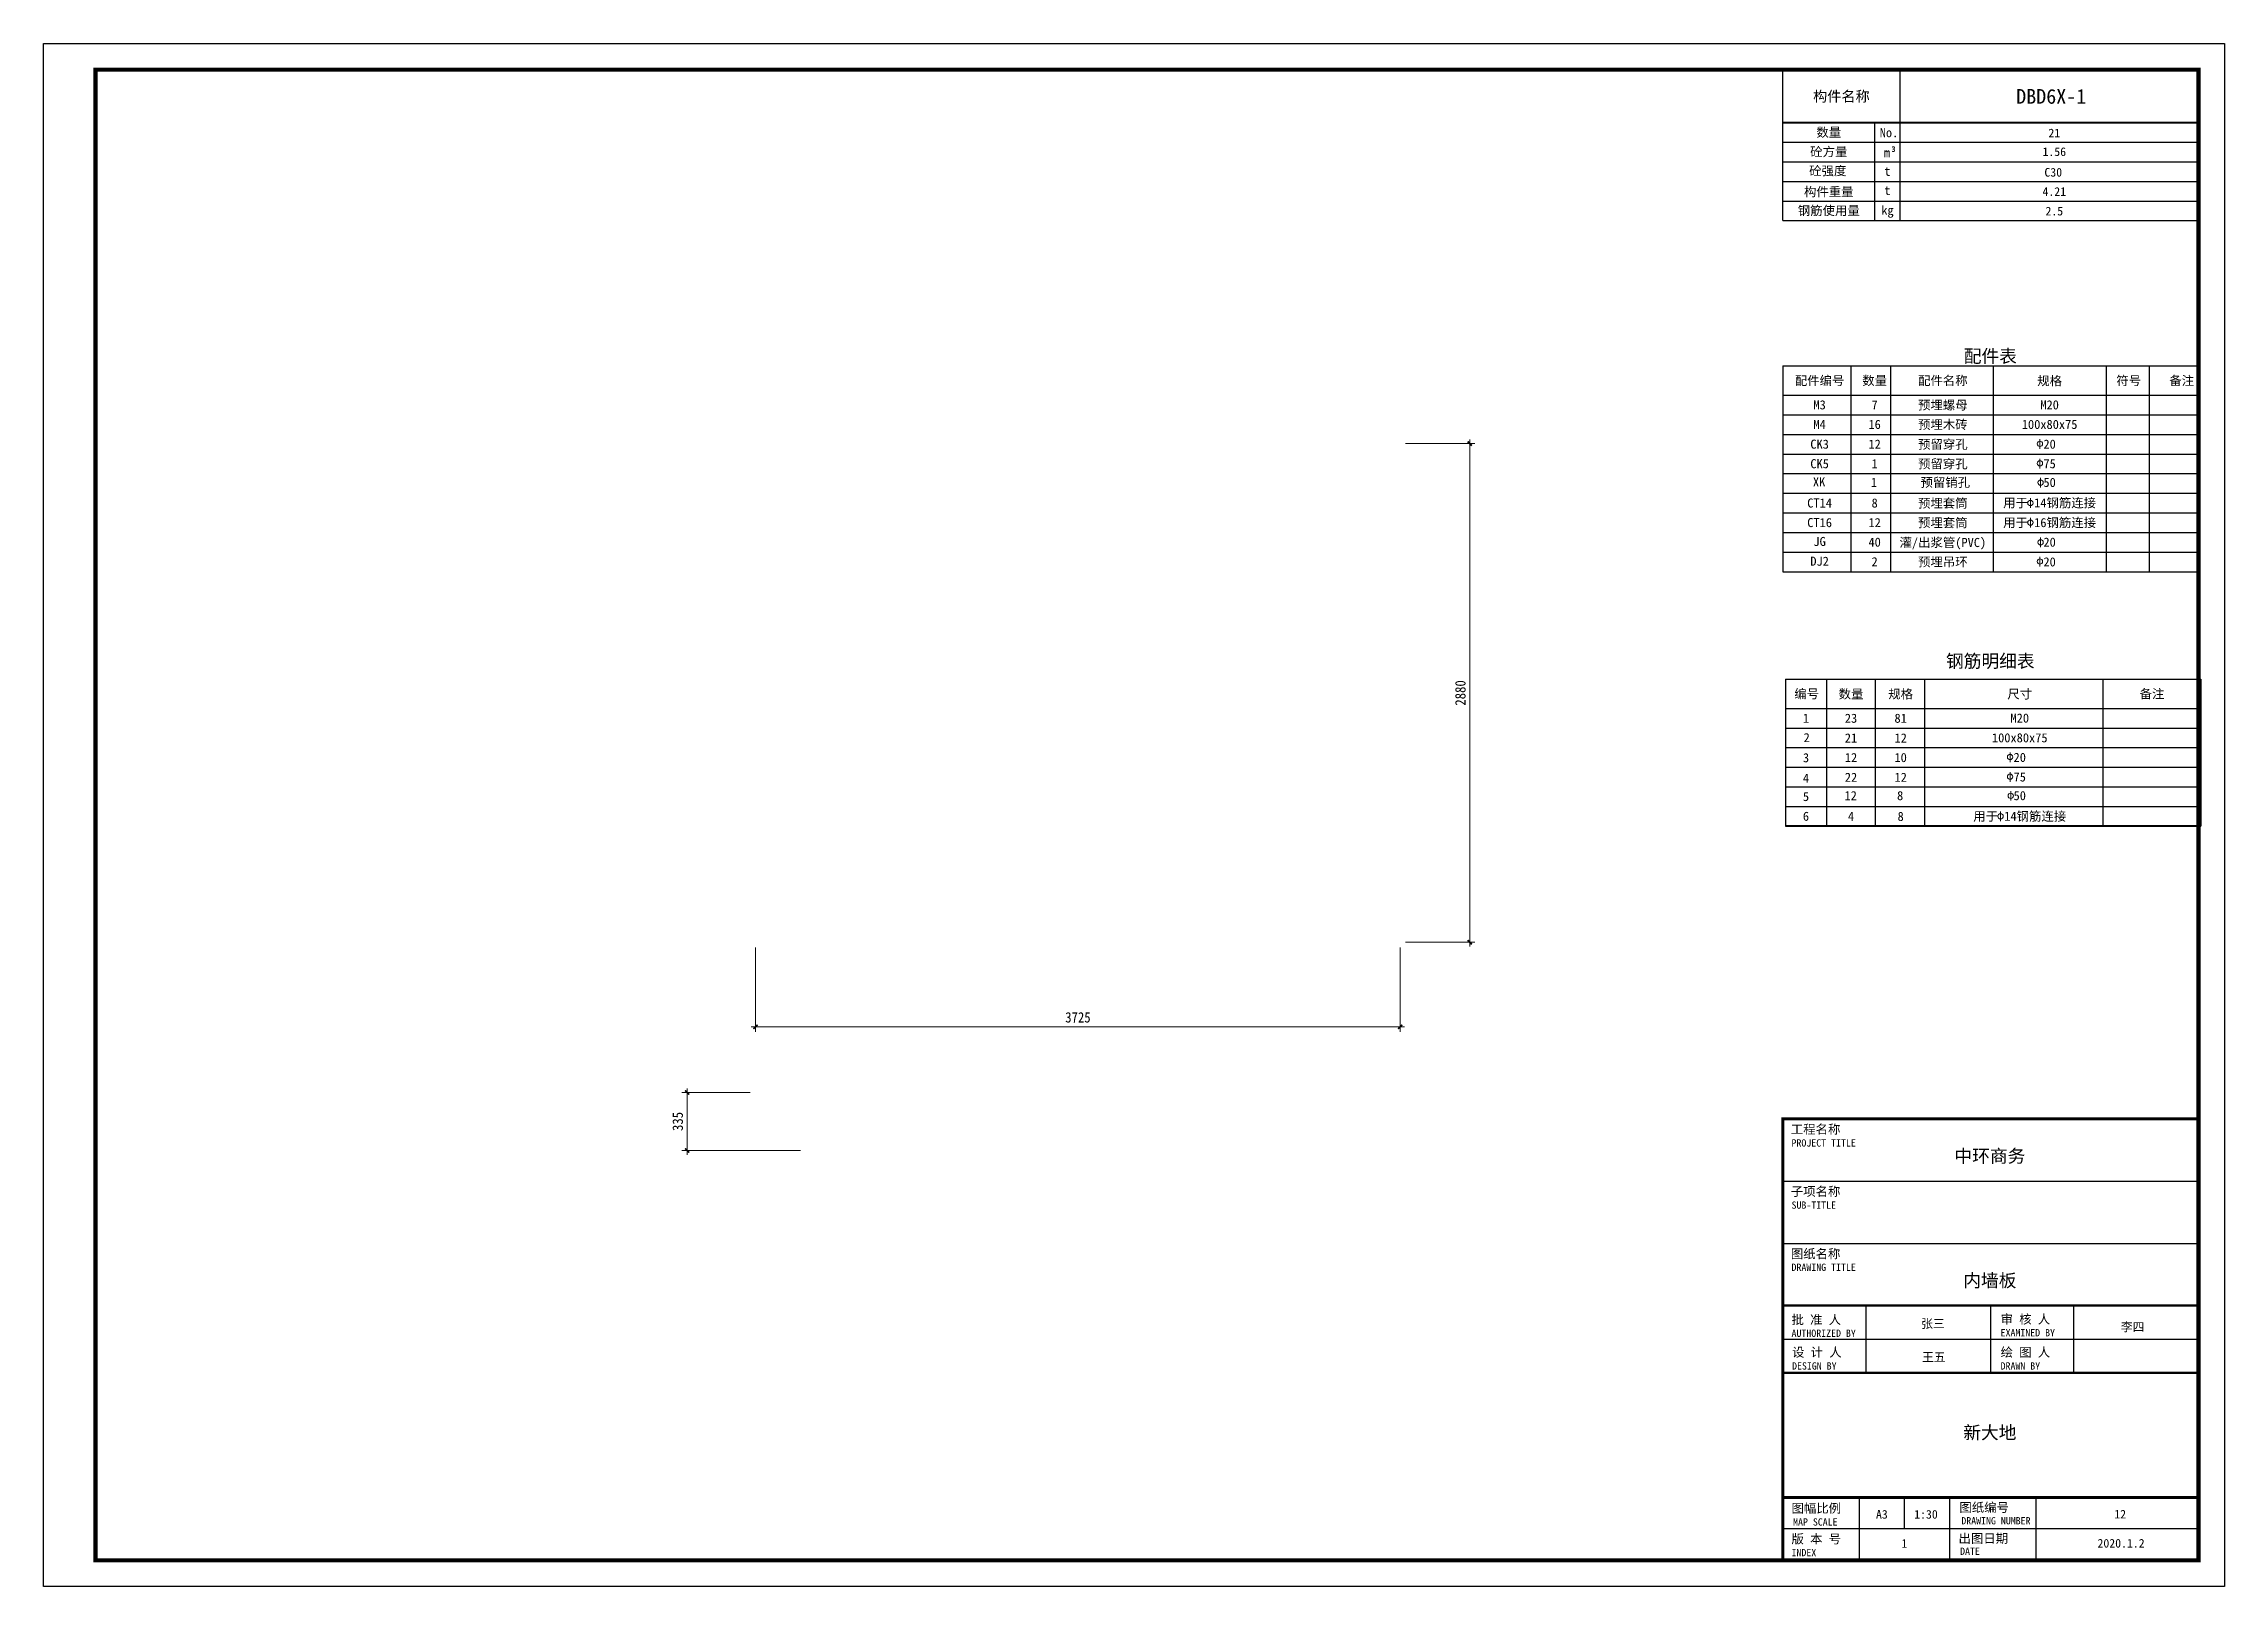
# Model space of a CAD drawing. Header units: millimetres. Extents: x 0 to 28553, y -11737 to 8910.
# Drawn here: x 0 to 12600, y 0 to 8910 of the extents above; entities that cross this region are included whole.
import ezdxf
from ezdxf.enums import TextEntityAlignment as Align

# ---------------------------------------------------------------- set-up
doc = ezdxf.new("R2010")
doc.units = ezdxf.units.MM
for name, color, linetype in [('DBD6X-1##宽度', 4, 'Continuous'), ('DBD6X-1##长度', 4, 'Continuous'), ('DBD6X-1##高度', 4, 'Continuous'), ('图框2', 1, 'Continuous'), ('图框签字栏-图框文字', 255, 'Continuous'), ('图框线', 7, 'Continuous')]:
    doc.layers.add(name, color=color, linetype=linetype)
doc.styles.add('YZ-样式 2', font='simhei.ttf', dxfattribs={"width": 0.9})
doc.styles.add('图框签字栏$0$宋体', font='', dxfattribs={"width": 0.8})
doc.styles.add('图签-样式 2', font='')
doc.styles.add('图签-黑体', font='simhei.ttf')
doc.styles.get('图框签字栏$0$宋体').set_extended_font_data('NSimSun')
doc.styles.get('图签-样式 2').set_extended_font_data('NSimSun')
doc.dimstyles.new('YZ-30', dxfattribs={"dimscale": 30, "dimtxt": 2, "dimasz": 0.8, "dimexe": 1, "dimexo": 1, "dimgap": 0.8, "dimtad": 1, "dimdec": 0, "dimzin": 1, "dimdsep": 46, "dimtxsty": 'YZ-样式 2', "dimblk": 'ARCHTICK', "dimcen": 250, "dimdle": 0.8, "dimclrd": 151, "dimclre": 151, "dimclrt": 7, "dimazin": 0, "dimtfac": 1, "dimtdec": 0, "dimtix": 1, "dimtmove": 2, "dimatfit": 2, "dimldrblk": 'ARCHTICK', "dimfxl": 1, "dimlwd": 9, "dimlwe": 9, "dimarcsym": 0})

msp = doc.modelspace()

# ---------------------------------------------------------------- texts
at = {"layer": '图框签字栏-图框文字', "style": '图签-黑体'}
for s, p in [('配件表', (11247.7, 7105.3)), ('钢筋明细表', (11247.6, 5344.2))]:
    msp.add_text(s, height=75, dxfattribs=at).set_placement(p, align=Align.MIDDLE_CENTER)

# ---------------------------------------------------------------- blocks, each defined once
blk = doc.blocks.new('构件信息')
at = {"layer": '图框线'}
for p, q in [((2184, 3014), (2184, 3886)), ((2184, 3886), (4585, 3886)), ((2859, 3886), (2859, 3014)), ((4585, 3886), (4585, 3014)), ((2715, 3014), (2715, 3580)), ((2184, 3467), (4585, 3467)), ((2184, 3354), (4585, 3354)), ((2184, 3240), (4585, 3240)), ((2184, 3127), (4585, 3127)), ((2184, 3127), (4585, 3127)), ((2184, 3014), (4585, 3014))]:
    blk.add_line(p, q, dxfattribs=at)
at = {"layer": '图框线', "const_width": 12.1}
blk.add_lwpolyline([(2184, 3580), (4585, 3580)], dxfattribs=at)
at = {"style": '图签-黑体'}
blk.add_attdef('构件名称', (3532, 3689), '', height=85, dxfattribs=at)
for tag, p in [('数量', (3752, 3495)), ('砼方量', (3752, 3387)), ('混凝土强度', (3746, 3268)), ('构件重量', (3752, 3157)), ('钢筋使用量', (3752, 3044))]:
    blk.add_attdef(tag, text='', height=50, dxfattribs=at).set_placement(p, align=Align.CENTER)
at = {"layer": '图框签字栏-图框文字', "style": '图签-黑体'}
for s, height, p in [('构件名称', 60, (2522, 3732)), ('数量', 52.5, (2449, 3524)), ('No.', 52.5, (2797, 3522)), ('砼方量', 52.5, (2449, 3412)), ('m', 52.5, (2785, 3407)), ('m', 52.5, (2785, 3405)), ('3', 31.8, (2823, 3428)), ('3', 31.8, (2823, 3426)), ('砼强度', 52.5, (2443, 3302)), ('t', 52.5, (2788, 3299)), ('构件重量', 52.5, (2449, 3181)), ('t', 52.5, (2788, 3188)), ('钢筋使用量', 52.5, (2449, 3072)), ('kg', 52.5, (2788, 3074))]:
    blk.add_text(s, height=height, dxfattribs=at).set_placement(p, align=Align.MIDDLE_CENTER)
blk = doc.blocks.new('DBD6X-1##配件')
at = {"layer": '图框签字栏-图框文字', "color": 2, "lineweight": 15}
for points in [[(3669, 2432), (3669, 2376)], [(3669, 2319), (3669, 2263)], [(3673, 2209), (3673, 2153)], [(3614, 2091), (3614, 2035)], [(3614, 1978), (3614, 1922)], [(3673, 1864), (3673, 1808)], [(3669, 1752), (3669, 1696)]]:
    blk.add_lwpolyline(points, dxfattribs=at)
for centre in [(3669, 2405), (3669, 2292), (3673, 2181), (3614, 2063), (3614, 1950), (3673, 1836), (3669, 1725)]:
    blk.add_circle(centre, 15.4, dxfattribs=at)
at = {"layer": '图框线'}
for p, q in [((2184, 2855), (4585, 2855)), ((2184, 2855), (2184, 1666)), ((2576, 2855), (2576, 1666)), ((2805, 2855), (2805, 1666)), ((3399, 2855), (3399, 1666)), ((4051, 2855), (4051, 1666)), ((4301, 2855), (4301, 1666)), ((4585, 2855), (4585, 1666)), ((2184, 2686), (4585, 2686)), ((2184, 2573), (4585, 2573)), ((2184, 2459), (4585, 2459)), ((2184, 2346), (4585, 2346)), ((2184, 2233), (4585, 2233)), ((2184, 2119), (4585, 2119)), ((2184, 2006), (4585, 2006)), ((2184, 1893), (4585, 1893)), ((2184, 1779), (4585, 1779)), ((2184, 1666), (4585, 1666)), ((2184, 1666), (4585, 1666))]:
    blk.add_line(p, q, dxfattribs=at)
at = {"layer": '图框签字栏-图框文字', "style": '图签-黑体'}
for s, p in [('配件编号', (2396, 2770)), ('数量', (2714, 2770)), ('配件名称', (3108, 2770)), ('规格', (3725, 2769)), ('符号', (4182, 2770)), ('备注', (4488, 2770))]:
    blk.add_text(s, height=52.5, dxfattribs=at).set_placement(p, align=Align.MIDDLE_CENTER)
at = {"layer": '图框签字栏-图框文字', "color": 2, "style": '图签-样式 2'}
for s, p in [('M3', (2396, 2630)), ('7', (2714, 2630)), ('预埋螺母', (3108, 2629)), ('M20', (3725, 2630)), ('M4', (2396, 2517)), ('16', (2714, 2517)), ('预埋木砖', (3108, 2516)), ('100x80x75', (3725, 2517)), ('CK3', (2396, 2403)), ('12', (2714, 2403)), ('预留穿孔', (3108, 2402)), ('CK5', (2396, 2290)), ('1', (2714, 2290)), ('预留穿孔', (3108, 2289)), ('XK', (2393, 2185)), ('1', (2710, 2182)), ('预留销孔', (3122, 2182)), ('50', (3725, 2182)), ('CT14', (2396, 2063)), ('8', (2714, 2063)), ('预埋套筒', (3108, 2062)), ('用于 14钢筋连接', (3725, 2064)), ('CT16', (2396, 1950)), ('12', (2714, 1950)), ('预埋套筒', (3108, 1949)), ('用于 16钢筋连接', (3725, 1950)), ('JG', (2396, 1841)), ('40', (2714, 1837)), ('灌/出浆管(PVC)', (3108, 1835)), ('20', (3725, 1837)), ('DJ2', (2396, 1727)), ('2', (2714, 1724)), ('预埋吊环', (3108, 1723)), ('20', (3725, 1723))]:
    blk.add_text(s, height=52.5, dxfattribs=at).set_placement(p, align=Align.MIDDLE_CENTER)
for s, p in [('20', (3725, 2403)), ('75', (3725, 2290))]:
    blk.add_text(s, height=52.5, rotation=0, dxfattribs=at).set_placement(p, align=Align.MIDDLE_CENTER)
blk = doc.blocks.new('图纸信息')
at = {"layer": '图框线'}
for p, q in [((10049, 2341), (12450, 2341)), ((10049, 1981), (12450, 1981)), ((10530, 1233), (10530, 1622)), ((11250, 1233), (11250, 1622)), ((11730, 1233), (11730, 1622)), ((12450, 1425), (10049, 1425)), ((12450, 1233), (10049, 1233)), ((12450, 1233), (10049, 1233)), ((10491, 150), (10491, 514)), ((10752, 332), (10752, 514)), ((11013, 150), (11013, 514)), ((11513, 150), (11513, 514)), ((12450, 332), (10049, 332)), ((11013, 150), (10049, 150))]:
    blk.add_line(p, q, dxfattribs=at)
at = {"layer": '图框线', "const_width": 17}
blk.add_lwpolyline([(10049, 2700), (12450, 2700), (12450, 150), (10049, 150)], close=True, dxfattribs=at)
at = {"layer": '图框线'}
for points, const_width in [([(10049, 2700), (12450, 2700)], 12.1), ([(10049, 1622), (12450, 1622)], 12.1), ([(10049, 1233), (12450, 1233)], 12.1), ([(10049, 514), (12450, 514)], 17)]:
    blk.add_lwpolyline(points, dxfattribs=dict(at, const_width=const_width))
at = {"style": '图签-黑体', "flags": 1}
for tag, p in [('构件名称', (10796, 2774)), ('构件类型', (11518, 2774))]:
    blk.add_attdef(tag, p, '', height=50, dxfattribs=at)
at = {"style": '图签-黑体'}
for tag, height, p in [('项目名称', 75, (11245, 2448)), ('子项名称', 75, (11231, 2105)), ('图纸名称', 75, (11245, 1729)), ('批准人', 50, (10916, 1492)), ('审核人', 50, (12070, 1473)), ('设计人', 50, (10921, 1299)), ('绘图人', 50, (12070, 1299)), ('设计单位', 75, (11245, 851)), ('图幅', 50, (10621, 391)), ('Scale', 50, (10876, 391)), ('图纸编号', 50, (11998, 392)), ('版本', 50, (10751, 223)), ('出图日期', 50, (12003, 224))]:
    blk.add_attdef(tag, text='', height=height, dxfattribs=at).set_placement(p, align=Align.CENTER)
at = {"layer": '图框签字栏-图框文字'}
for s, height, style, p in [('工程名称', 52.5, '图签-黑体', (10095, 2614)), ('PROJECT TITLE', 42, '图框签字栏$0$宋体', (10099, 2540)), ('子项名称', 52.5, '图签-黑体', (10095, 2255)), ('SUB-TITLE', 42, '图框签字栏$0$宋体', (10099, 2181)), ('图纸名称', 52.5, '图签-黑体', (10095, 1895)), ('DRAWING TITLE', 42, '图框签字栏$0$宋体', (10099, 1822)), ('批 准 人', 52.5, '图签-黑体', (10099, 1514)), ('审 核 人', 52.5, '图签-黑体', (11307, 1517)), ('AUTHORIZED BY', 42, '图框签字栏$0$宋体', (10099, 1441)), ('绘 图 人', 52.5, '图签-黑体', (11307, 1326)), ('EXAMINED BY', 42, '图框签字栏$0$宋体', (11307, 1444)), ('设 计 人', 52.5, '图签-黑体', (10102, 1326)), ('DESIGN BY', 42, '图框签字栏$0$宋体', (10102, 1252)), ('DRAWN BY', 42, '图框签字栏$0$宋体', (11307, 1252)), ('图幅比例', 52.5, '图签-黑体', (10099, 425)), ('MAP SCALE', 42, '图框签字栏$0$宋体', (10108, 351)), ('图纸编号', 52.5, '图签-黑体', (11069, 430)), ('版 本 号', 52.5, '图签-黑体', (10099, 248)), ('出图日期', 52.5, '图签-黑体', (11064, 251)), ('INDEX', 42, '图框签字栏$0$宋体', (10099, 174)), ('DATE', 42, '图框签字栏$0$宋体', (11073, 182))]:
    blk.add_text(s, height=height, dxfattribs=dict(at, style=style)).set_placement(p)
at = {"layer": '图框签字栏-图框文字', "style": '图框签字栏$0$宋体'}
blk.add_text('DRAWING NUMBER', height=42, dxfattribs=at).set_placement((11280, 358), align=Align.CENTER)
blk = doc.blocks.new('DBD6X-1##钢筋')
at = {"layer": '图框签字栏-图框文字', "color": 2, "lineweight": 15}
for points in [[(11261, 5391), (11261, 5335)], [(11261, 5277), (11261, 5221)], [(11265, 5167), (11265, 5112)], [(11206, 5049), (11206, 4994)]]:
    blk.add_lwpolyline(points, dxfattribs=at)
for centre in [(11261, 5364), (11261, 5250), (11265, 5140), (11206, 5022)]:
    blk.add_circle(centre, 15.4, dxfattribs=at)
at = {"layer": '图框线'}
for p, q in [((9963, 5814), (12364, 5814)), ((9963, 5814), (9963, 4965)), ((10200, 5813), (10200, 4965)), ((10481, 5814), (10481, 4965)), ((10767, 5814), (10767, 4965)), ((11797, 5814), (11797, 4965)), ((12364, 5814), (12364, 4965)), ((9963, 5645), (12364, 5645)), ((9963, 5531), (12364, 5531)), ((9963, 5418), (12364, 5418)), ((9963, 5305), (12364, 5305)), ((9963, 5191), (12364, 5191)), ((9963, 5078), (12364, 5078)), ((9963, 4965), (12364, 4965))]:
    blk.add_line(p, q, dxfattribs=at)
at = {"layer": '图框线', "const_width": 12.1}
blk.add_lwpolyline([(9963, 4965), (12364, 4965)], dxfattribs=at)
at = {"layer": '图框签字栏-图框文字', "style": '图签-黑体'}
for s, p in [('编号', (10086, 5729)), ('数量', (10342, 5728)), ('规格', (10629, 5728)), ('尺寸', (11317, 5728)), ('备注', (12081, 5729))]:
    blk.add_text(s, height=52.5, dxfattribs=at).set_placement(p, align=Align.MIDDLE_CENTER)
at = {"layer": '图框签字栏-图框文字', "color": 2, "style": '图签-样式 2'}
for s, p in [('1', (10082, 5588)), ('23', (10342, 5588)), ('81', (10629, 5588)), ('M20', (11317, 5589)), ('2', (10086, 5476)), ('21', (10342, 5474)), ('12', (10629, 5474)), ('100x80x75', (11317, 5475)), ('3', (10082, 5360)), ('12', (10342, 5361)), ('10', (10629, 5361)), ('4', (10082, 5242)), ('12', (10340, 5141)), ('22', (10342, 5247)), ('12', (10629, 5247)), ('8', (10626, 5141)), ('50', (11317, 5141)), ('5', (10082, 5136)), ('6', (10082, 5022)), ('4', (10342, 5021)), ('8', (10629, 5021)), ('用于 14钢筋连接', (11317, 5022))]:
    blk.add_text(s, height=52.5, dxfattribs=at).set_placement(p, align=Align.MIDDLE_CENTER)
for s, p in [('20', (11317, 5362)), ('75', (11317, 5249))]:
    blk.add_text(s, height=52.5, rotation=0, dxfattribs=at).set_placement(p, align=Align.MIDDLE_CENTER)
blk = doc.blocks.new('_ArchTick')
at = {"color": 0, "linetype": 'ByBlock', "const_width": 0.4}
blk.add_lwpolyline([(-0.5, -0.5), (0.5, 0.5)], dxfattribs=at)
blk = doc.blocks.new('*D9')
at = {"layer": 'DBD6X-1##长度', "color": 151, "lineweight": 9, "transparency": 16777216}
for p, q in [((4113, 3690), (4113, 3202)), ((7838, 3690), (7838, 3202)), ((4089, 3232), (7862, 3232))]:
    blk.add_line(p, q, dxfattribs=at)
at = {"layer": 'Defpoints', "color": 0, "transparency": 16777216}
for p in [(4113, 3720), (7838, 3720), (7838, 3232)]:
    blk.add_point(p, dxfattribs=at)
at = {"layer": 'DBD6X-1##长度', "color": 151, "lineweight": 9, "transparency": 16777216, "xscale": 24, "yscale": 24, "zscale": 24, "rotation": 180}
blk.add_blockref('_ArchTick', (4113, 3232), dxfattribs=at)
at = {"layer": 'DBD6X-1##长度', "color": 151, "lineweight": 9, "transparency": 16777216, "xscale": 24, "yscale": 24, "zscale": 24}
blk.add_blockref('_ArchTick', (7838, 3232), dxfattribs=at)
at = {"layer": 'DBD6X-1##长度', "color": 7, "transparency": 16777216, "insert": (5976, 3286), "char_height": 60, "attachment_point": 5, "style": 'YZ-样式 2'}
blk.add_mtext('3725', dxfattribs=at)
blk = doc.blocks.new('*D10')
at = {"layer": 'DBD6X-1##高度', "color": 151, "lineweight": 9, "transparency": 16777216}
for p, q in [((4083, 2852), (3688, 2852)), ((3718, 2876), (3718, 2493)), ((4374, 2517), (3688, 2517))]:
    blk.add_line(p, q, dxfattribs=at)
at = {"layer": 'Defpoints', "color": 0, "transparency": 16777216}
for p in [(4113, 2852), (3718, 2517), (4404, 2517)]:
    blk.add_point(p, dxfattribs=at)
at = {"layer": 'DBD6X-1##高度', "color": 151, "lineweight": 9, "transparency": 16777216, "xscale": 24, "yscale": 24, "zscale": 24}
for p, rotation in [((3718, 2852), 90), ((3718, 2517), 270)]:
    blk.add_blockref('_ArchTick', p, dxfattribs=dict(at, rotation=rotation))
at = {"layer": 'DBD6X-1##高度', "color": 7, "transparency": 16777216, "insert": (3664, 2685), "char_height": 60, "attachment_point": 5, "rotation": 90, "style": 'YZ-样式 2'}
blk.add_mtext('335', dxfattribs=at)
blk = doc.blocks.new('*D11')
at = {"layer": 'DBD6X-1##宽度', "color": 151, "lineweight": 9, "transparency": 16777216}
for p, q in [((7868, 6600), (8270, 6600)), ((8240, 6624), (8240, 3696)), ((7868, 3720), (8270, 3720))]:
    blk.add_line(p, q, dxfattribs=at)
at = {"layer": 'Defpoints', "color": 0, "transparency": 16777216}
for p in [(7838, 6600), (7838, 3720), (8240, 3720)]:
    blk.add_point(p, dxfattribs=at)
at = {"layer": 'DBD6X-1##宽度', "color": 151, "lineweight": 9, "transparency": 16777216, "xscale": 24, "yscale": 24, "zscale": 24}
for p, rotation in [((8240, 6600), 90), ((8240, 3720), 270)]:
    blk.add_blockref('_ArchTick', p, dxfattribs=dict(at, rotation=rotation))
at = {"layer": 'DBD6X-1##宽度', "color": 7, "transparency": 16777216, "insert": (8186, 5160), "char_height": 60, "attachment_point": 5, "rotation": 90, "style": 'YZ-样式 2'}
blk.add_mtext('2880', dxfattribs=at)

# ---------------------------------------------------------------- dimensions: what is measured, and where the dimension line sits
at = {"layer": 'DBD6X-1##宽度', "color": 0}
dim = msp.add_linear_dim(base=(8240.2, 3720.3), p1=(7838.5, 6600.3), p2=(7838.5, 3720.3), angle=90, dimstyle='YZ-30', override={"dimfxl": 20}, dxfattribs=at)
dim.commit()
dim.dimension.update_dxf_attribs({"geometry": '*D11', "text_midpoint": (8185.8, 5160.3), "dimtype": 160})
at = {"layer": 'DBD6X-1##长度', "color": 3}
dim = msp.add_linear_dim(base=(7838.5, 3232), p1=(4113.5, 3720.3), p2=(7838.5, 3720.3), dimstyle='YZ-30', override={"dimfxl": 20}, dxfattribs=at)
dim.commit()
dim.dimension.update_dxf_attribs({"geometry": '*D9', "text_midpoint": (5976, 3286)})
at = {"layer": 'DBD6X-1##高度', "color": 3}
dim = msp.add_linear_dim(base=(3718, 2517), p1=(4113.5, 2852), p2=(4403.5, 2517), angle=90, dimstyle='YZ-30', override={"dimfxl": 20}, dxfattribs=at)
dim.commit()
dim.dimension.update_dxf_attribs({"geometry": '*D10', "text_midpoint": (3664, 2684.5)})

# ---------------------------------------------------------------- linework, layer by layer
at = {"layer": '图框2', "color": 1}
msp.add_lwpolyline([(0, 0), (0, 8910), (12600, 8910), (12600, 0)], close=True, dxfattribs=at)
at = {"layer": '图框线', "const_width": 24}
msp.add_lwpolyline([(300, 8760), (12450, 8760), (12450, 150), (300, 150)], close=True, dxfattribs=at)

# ---------------------------------------------------------------- block references
for name, p, values in [('构件信息', (7865.3, 4873.9), {'构件名称': 'DBD6X-1', '数量': '21', '砼方量': '1.56', '构件重量': '4.21', '混凝土强度': 'C30', '钢筋使用量': '2.5'}), ('图纸信息', (0, 0), {'项目名称': '中环商务', '图纸名称': '内墙板', '批准人': '张三', '审核人': '李四', '设计人': '王五', '设计单位': '新大地', '图纸编号': '12', '图幅': 'A3', 'Scale': '1:30', '版本': '1', '出图日期': '2020.1.2'})]:
    msp.add_blockref(name, p).add_auto_attribs(values)
at = {"layer": '图框签字栏-图框文字'}
for name, p in [('DBD6X-1##配件', (7865.3, 4193.9)), ('DBD6X-1##钢筋', (100.7, -574.1))]:
    msp.add_blockref(name, p, dxfattribs=at)

msp.set_redraw_order([(e.dxf.handle, doc.entitydb.next_handle()) for e in msp.query("TEXT MTEXT ATTDEF DIMENSION ARC_DIMENSION")])  # texts and dimensions are drawn at this point

doc.saveas('drawing.dxf')
